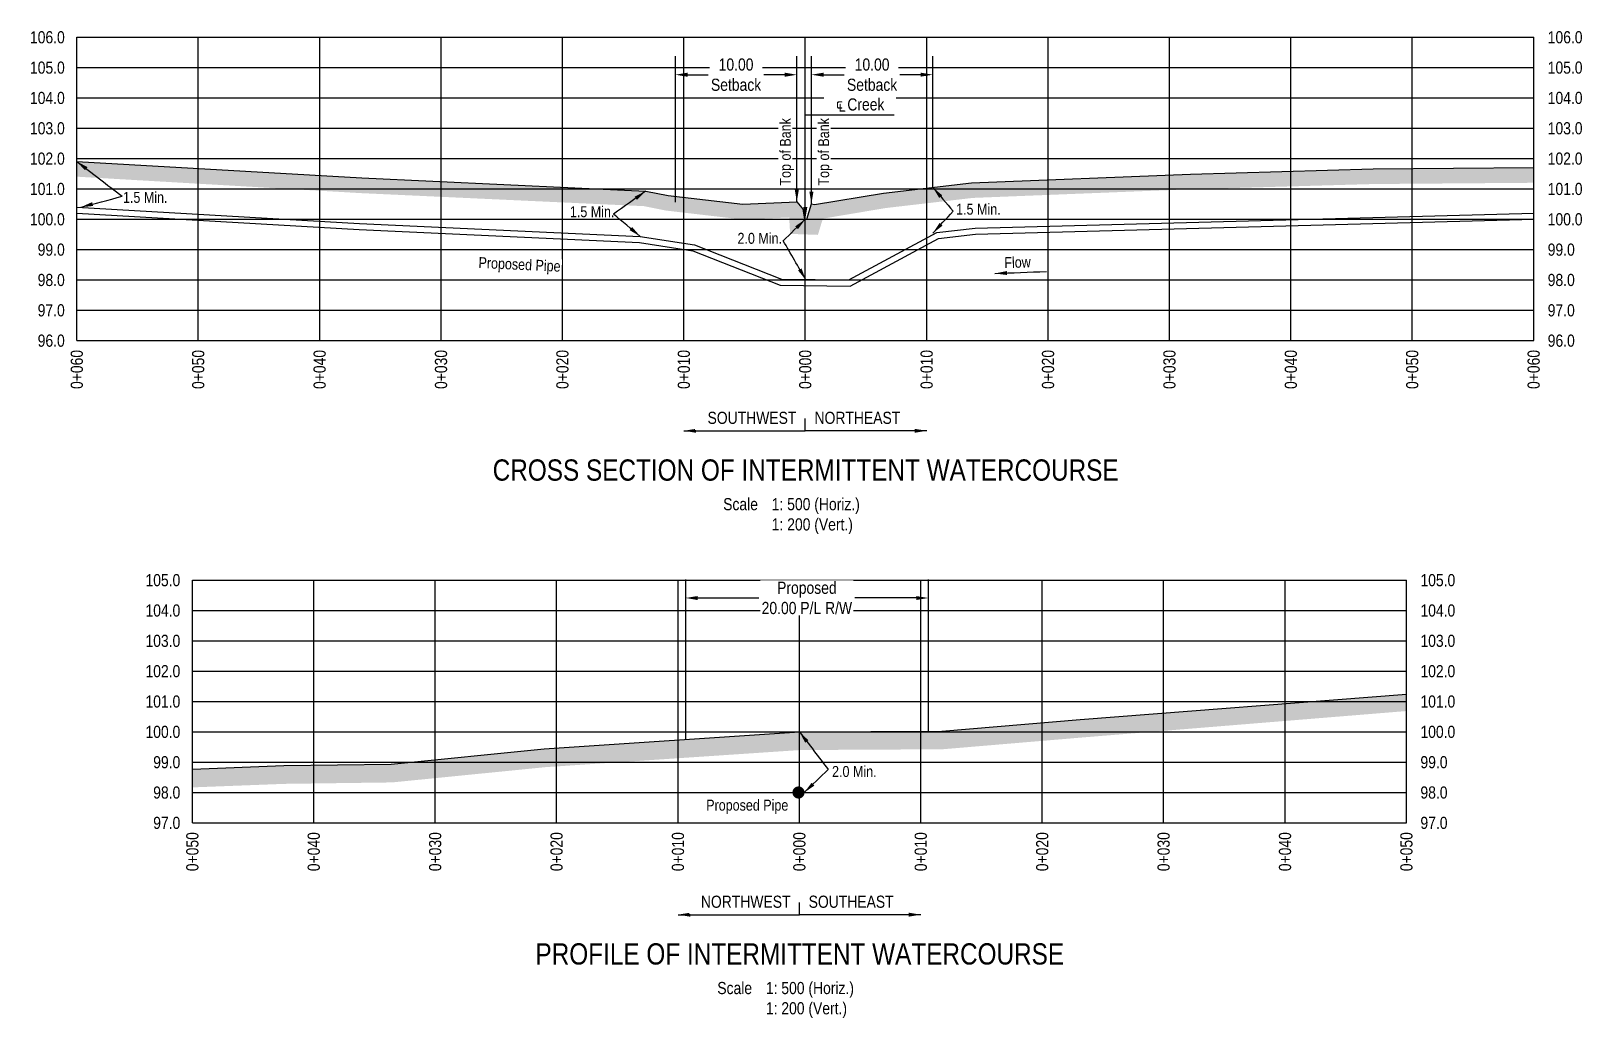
# Model space of a CAD drawing. Extents: x 399452 to 415540, y 6060435 to 6067869.
# Drawn here: x 412640 to 413917, y 6065905 to 6066718 of the extents above; entities that cross this region are included whole.
import ezdxf
from ezdxf.enums import TextEntityAlignment as Align

# ---------------------------------------------------------------- set-up
doc = ezdxf.new("R2010")
doc.units = 0
doc.header["$LTSCALE"] = 5
doc.header["$PDSIZE"] = 0.5
doc.linetypes.add('foc-TOPO', pattern=[1, 0.2, -0.8])
doc.layers.get('Defpoints').update_dxf_attribs({"color": 9})
for name, color, linetype in [('CG-NOTES', 7, 'Continuous'), ('DETAIL-T', 7, 'Continuous'), ('L-BD', 7, 'Continuous'), ('L-DETAIL-T', 3, 'Continuous'), ('L-MON', 1, 'Continuous'), ('P-CROSSINGS-GRID', 8, 'Continuous'), ('P-CROSSINGS-GROUND', 48, 'foc-TOPO'), ('P-CROSSINGS-LINE', 3, 'Continuous'), ('P-PROPOSED', 10, 'Continuous'), ('S-T7', 7, 'Continuous'), ('T-080', 7, 'Continuous')]:
    doc.layers.add(name, color=color, linetype=linetype)
doc.styles.add('140', font='ARIALN.TTF', dxfattribs={"height": 15})
doc.styles.add('80', font='ARIALN.TTF', dxfattribs={"height": 10})
doc.styles.add('80CG', font='ARIALN.TTF', dxfattribs={"height": 10})
doc.styles.add('80L', font='ARIALN.TTF', dxfattribs={"height": 10})
doc.dimstyles.new('Compass 5 000', dxfattribs={"dimscale": 5, "dimtxt": 9, "dimasz": 2, "dimexe": 0.2, "dimexo": 0.0625, "dimgap": 0.5, "dimtad": 0, "dimtih": 1, "dimtoh": 1, "dimzin": 0, "dimdsep": 46, "dimtxsty": '80CG', "dimcen": 0.1, "dimse1": 1, "dimse2": 1, "dimclrd": 256, "dimclrt": 256, "dimaunit": 1, "dimadec": 4, "dimazin": 0, "dimtfac": 0.06, "dimtofl": 0, "dimtmove": 0, "dimatfit": 1, "dimfxl": 0.2, "dimtolj": 1, "dimtzin": 0, "dimlwd": -1, "dimarcsym": 0})

msp = doc.modelspace()

# ---------------------------------------------------------------- texts
at = {"style": '80'}
for s, p in [('0+060', (412677.777, 6066455.503)), ('0+050', (412777.736, 6066455.503)), ('0+040', (412877.695, 6066455.503)), ('0+030', (412977.654, 6066455.503)), ('0+020', (413077.613, 6066455.503)), ('0+010', (413177.572, 6066455.503)), ('0+000', (413277.531, 6066455.503)), ('0+010', (413377.49, 6066455.503)), ('0+020', (413477.448, 6066455.503)), ('0+030', (413577.407, 6066455.503)), ('0+040', (413677.366, 6066455.503)), ('0+050', (413777.325, 6066455.503)), ('0+060', (413877.284, 6066455.503)), ('0+050', (412772.901, 6066058.304)), ('0+040', (412872.859, 6066058.304)), ('0+030', (412972.818, 6066058.304)), ('0+020', (413072.777, 6066058.304)), ('0+010', (413172.736, 6066058.304)), ('0+000', (413272.695, 6066058.304)), ('0+010', (413372.654, 6066058.304)), ('0+020', (413472.657, 6066058.304)), ('0+030', (413572.616, 6066058.304)), ('0+040', (413672.575, 6066058.304)), ('0+050', (413772.534, 6066058.304))]:
    msp.add_text(s, height=9.9959, rotation=90, dxfattribs=at).set_placement(p, align=Align.MIDDLE_RIGHT)
at = {"char_height": 8.9963, "attachment_point": 1, "style": '80L'}
for s, insert in [('1.5 Min.', (412715.797, 6066585.673)), ('1.5 Min.', (413401.792, 6066575.941)), ('1.5 Min.', (413083.777, 6066573.861)), ('2.0 Min.', (413221.768, 6066551.933)), ('2.0 Min.', (413299.647, 6066112.795))]:
    msp.add_mtext_dynamic_manual_height_columns(s, width=35.87266, gutter_width=44.982, heights=[0], dxfattribs=dict(at, insert=insert))
at = {"layer": 'DETAIL-T', "char_height": 9.99589, "attachment_point": 1, "style": '80L'}
for insert in [(413209.99, 6066333.467), (413205.154, 6065934.898)]:
    msp.add_mtext_dynamic_manual_height_columns('Scale^I1: 500 (Horiz.)\\P^I1: 200 (Vert.)', width=217.01587, gutter_width=44.982, heights=[0], dxfattribs=dict(at, insert=insert))
at = {"layer": 'L-DETAIL-T', "char_height": 17.49281, "attachment_point": 2, "rotation": 0, "style": '140'}
for s, insert, width in [('CROSS SECTION OF INTERMITTENT WATERCOURSE', (413277.898, 6066365.328), 514.51836), ('PROFILE OF INTERMITTENT WATERCOURSE', (413273.063, 6065966.759), 434.38078)]:
    msp.add_mtext(s, dxfattribs=dict(at, insert=insert, width=width))
at = {"layer": 'S-T7', "style": '80'}
for s, p in [('106.0', (412667.868, 6066713.065)), ('105.0', (412667.868, 6066688.075)), ('104.0', (412667.868, 6066663.086)), ('103.0', (412667.868, 6066638.096)), ('102.0', (412667.868, 6066613.106)), ('101.0', (412667.868, 6066588.116)), ('100.0', (412667.868, 6066563.127)), ('99.0', (412667.868, 6066538.137)), ('98.0', (412667.868, 6066513.147)), ('97.0', (412667.868, 6066488.157)), ('96.0', (412667.868, 6066463.168)), ('105.0', (412762.992, 6066265.887)), ('104.0', (412762.992, 6066240.897)), ('103.0', (412762.992, 6066215.908)), ('102.0', (412762.992, 6066190.918)), ('101.0', (412762.992, 6066165.928)), ('100.0', (412762.992, 6066140.938)), ('99.0', (412762.992, 6066115.949)), ('98.0', (412762.992, 6066090.959)), ('97.0', (412762.992, 6066065.969))]:
    msp.add_text(s, height=9.9959, dxfattribs=at).set_placement(p, align=Align.MIDDLE_RIGHT)
for s, p in [('106.0', (413888.897, 6066713.065)), ('105.0', (413888.897, 6066688.075)), ('104.0', (413888.897, 6066663.086)), ('103.0', (413888.897, 6066638.096)), ('102.0', (413888.897, 6066613.106)), ('101.0', (413888.897, 6066588.116)), ('100.0', (413888.897, 6066563.127)), ('99.0', (413888.897, 6066538.137)), ('98.0', (413888.897, 6066513.147)), ('97.0', (413888.897, 6066488.157)), ('96.0', (413888.897, 6066463.168)), ('105.0', (413784.102, 6066265.887)), ('104.0', (413784.102, 6066240.897)), ('103.0', (413784.102, 6066215.908)), ('102.0', (413784.102, 6066190.918)), ('101.0', (413784.102, 6066165.928)), ('100.0', (413784.102, 6066140.938)), ('99.0', (413784.102, 6066115.949)), ('98.0', (413784.102, 6066090.959)), ('97.0', (413784.102, 6066065.969))]:
    msp.add_text(s, height=9.9959, dxfattribs=at).set_placement(p, align=Align.MIDDLE_LEFT)

# ---------------------------------------------------------------- blocks, each defined once
blk = doc.blocks.new('*D185')
at = {"transparency": 16777216}
for p, q in [((413180.7, 6066682.2), (413197.7, 6066682.2)), ((413260.6, 6066682.2), (413243.5, 6066682.2))]:
    blk.add_line(p, q, dxfattribs=at)
for points in [[(413180.7, 6066683.9), (413180.7, 6066680.5), (413170.7, 6066682.2)], [(413260.6, 6066683.9), (413260.6, 6066680.5), (413270.6, 6066682.2)]]:
    blk.add_solid(points, dxfattribs=at)
at = {"layer": 'Defpoints', "color": 0, "transparency": 16777216}
for p in [(413170.7, 6066682.2), (413170.7, 6066663.7), (413270.6, 6066663.7)]:
    blk.add_point(p, dxfattribs=at)
at = {"transparency": 16777216, "insert": (413220.6, 6066682.2), "char_height": 10, "attachment_point": 5, "style": '80CG', "bg_fill": 3, "box_fill_scale": 1.1, "bg_fill_color": 256, "bg_fill_true_color": 13158600, "bg_fill_transparency": 0}
blk.add_mtext('\\A1;10.00\\PSetback', dxfattribs=at)
blk = doc.blocks.new('*D186')
at = {"transparency": 16777216}
for p, q in [((413292.6, 6066682.2), (413309.7, 6066682.2)), ((413372.6, 6066682.2), (413355.5, 6066682.2))]:
    blk.add_line(p, q, dxfattribs=at)
for points in [[(413292.6, 6066683.9), (413292.6, 6066680.6), (413282.6, 6066682.2)], [(413372.6, 6066683.9), (413372.6, 6066680.6), (413382.6, 6066682.2)]]:
    blk.add_solid(points, dxfattribs=at)
at = {"layer": 'Defpoints', "color": 0, "transparency": 16777216}
for p in [(413282.6, 6066682.2), (413282.6, 6066663.7), (413382.6, 6066663.7)]:
    blk.add_point(p, dxfattribs=at)
at = {"transparency": 16777216, "insert": (413332.6, 6066682.2), "char_height": 10, "attachment_point": 5, "style": '80CG', "bg_fill": 3, "box_fill_scale": 1.1, "bg_fill_color": 256, "bg_fill_true_color": 13158600, "bg_fill_transparency": 0}
blk.add_mtext('\\A1;10.00\\PSetback', dxfattribs=at)
blk = doc.blocks.new('*D187')
at = {"transparency": 16777216}
for p, q in [((413189, 6066251.2), (413239.4, 6066251.2)), ((413368.9, 6066251.2), (413318.5, 6066251.2))]:
    blk.add_line(p, q, dxfattribs=at)
for points in [[(413189, 6066252.8), (413189, 6066249.5), (413179, 6066251.2)], [(413368.9, 6066252.8), (413368.9, 6066249.5), (413378.9, 6066251.2)]]:
    blk.add_solid(points, dxfattribs=at)
at = {"layer": 'Defpoints', "color": 0, "transparency": 16777216}
for p in [(413179, 6066249.4), (413378.9, 6066251.2), (413378.9, 6066249.4)]:
    blk.add_point(p, dxfattribs=at)
at = {"transparency": 16777216, "insert": (413278.9, 6066251.2), "char_height": 10, "attachment_point": 5, "style": '80CG', "bg_fill": 3, "box_fill_scale": 1.1, "bg_fill_color": 256, "bg_fill_true_color": 13158600, "bg_fill_transparency": 0}
blk.add_mtext('\\A1;Proposed\\P20.00 P/L R/W', dxfattribs=at)
blk = doc.blocks.new('PLIA')
at = {"color": 255, "const_width": 1}
blk.add_lwpolyline([(-0.5, 0, 1), (0.5, 0, 1)], format="xyb", close=True, dxfattribs=at)
blk = doc.blocks.new('PLIAA')
blk.add_blockref('PLIA', (0, 0))
blk = doc.blocks.new('PLIB')
at = {"color": 1}
blk.add_circle((0, 0), 0.8, dxfattribs=at)
blk = doc.blocks.new('PLIBB')
blk.add_blockref('PLIB', (0, 0))
blk = doc.blocks.new('PLICC')
for name in ['PLIAA', 'PLIBB']:
    blk.add_blockref(name, (0, 0))
blk = doc.blocks.new('PLI')
blk.add_blockref('PLICC', (0, 0))

# ---------------------------------------------------------------- hatches: boundary and pattern name
at = {"layer": 'P-CROSSINGS-GROUND'}
h = msp.add_hatch(dxfattribs=at)
h.set_pattern_fill('EARTH', color=256, scale=2.4989725, angle=45)
h.paths.add_polyline_path([(412677.864, 6066598.22), (412911.715, 6066584.671), (413144.743, 6066573.931), (413162.691, 6066570.341), (413225.609, 6066562.989), (413264.325, 6066564.62), (413265.116, 6066551.086), (413288.012, 6066550.307), (413292.045, 6066563.663), (413343.657, 6066572.37), (413415.557, 6066580.731), (413595.318, 6066587.887), (413745.274, 6066592.158), (413877.371, 6066593.193), (413877.371, 6066605.693), (413745.047, 6066604.657), (413594.891, 6066600.38), (413414.585, 6066593.202), (413341.894, 6066584.749), (413285.259, 6066575.195), (413282.636, 6066575.745), (413278.826, 6066563.127), (413276.929, 6066563.191), (413276.436, 6066571.628), (413274.747, 6066572.594), (413270.609, 6066577.396), (413226.074, 6066575.52), (413164.645, 6066582.698), (413146.265, 6066586.374), (412912.365, 6066597.154), (412677.864, 6066610.741)])
h = msp.add_hatch(dxfattribs=at)
h.set_pattern_fill('EARTH', color=256, scale=2.498972, angle=45)
h.set_pattern_definition([(45, (-874.435, 3795.013), (0, 22.44141309), [15.868475375, -15.868475375]), (45, (-878.643, 3799.22), (0, 22.44141309), [15.868475375, -15.868475375]), (45, (-882.85, 3803.428), (0, 22.44141309), [15.868475375, -15.868475375]), (135, (-882.85, 3806.233), (-22.44141309, 0), [15.868475375, -15.868475375]), (135, (-878.643, 3810.441), (-22.44141309, 0), [15.868475375, -15.868475375]), (135, (-874.435, 3814.649), (-22.44141309, 0), [15.868475375, -15.868475375])])
h.paths.add_polyline_path([(412772.988, 6066110.178), (412772.988, 6066095.173), (412848.61, 6066098.087), (412937.403, 6066099.269), (413063.964, 6066111.864), (413273.326, 6066125.947), (413390.596, 6066126.573), (413505.152, 6066136.247), (413772.577, 6066158.063), (413772.577, 6066171.86), (413503.946, 6066151.193), (413389.924, 6066141.564), (413272.782, 6066140.938), (413062.718, 6066126.808), (412936.559, 6066114.252), (412848.222, 6066113.077)])

# ---------------------------------------------------------------- linework, layer by layer
for p, q in [((413170.65, 6066577.236), (413170.65, 6066697.427)), ((413270.609, 6066612.096), (413270.609, 6066697.427)), ((413282.636, 6066581.877), (413282.636, 6066697.454)), ((413382.595, 6066589.482), (413382.595, 6066697.454)), ((413178.988, 6066266.388), (413178.988, 6066134.629)), ((413378.905, 6066266.388), (413378.905, 6066141.505))]:
    msp.add_line(p, q)
at = {"layer": 'CG-NOTES'}
for p, q in [((413277.618, 6066388.904), (413277.618, 6066398.9)), ((413272.782, 6065990.335), (413272.782, 6066000.331))]:
    msp.add_line(p, q, dxfattribs=at)
at = {"layer": 'P-CROSSINGS-GRID', "color": 8}
for p, q in [((412677.864, 6066713.065), (413877.371, 6066713.065)), ((412677.864, 6066463.168), (412677.864, 6066713.065)), ((412777.823, 6066463.168), (412777.823, 6066713.065)), ((412877.782, 6066463.168), (412877.782, 6066713.065)), ((412977.741, 6066463.168), (412977.741, 6066713.065)), ((413077.7, 6066463.168), (413077.7, 6066713.065)), ((413177.659, 6066463.168), (413177.659, 6066713.065)), ((413277.618, 6066463.168), (413277.618, 6066713.065)), ((413377.577, 6066463.168), (413377.577, 6066713.065)), ((413477.535, 6066463.168), (413477.535, 6066713.065)), ((413577.494, 6066463.168), (413577.494, 6066713.065)), ((413677.453, 6066463.168), (413677.453, 6066713.065)), ((413777.412, 6066463.168), (413777.412, 6066713.065)), ((413877.371, 6066463.168), (413877.371, 6066713.065)), ((412677.864, 6066688.075), (413877.371, 6066688.075)), ((412677.864, 6066663.086), (413877.371, 6066663.086)), ((412677.864, 6066638.096), (413877.371, 6066638.096)), ((412677.864, 6066613.106), (413877.371, 6066613.106)), ((412677.864, 6066588.116), (413877.371, 6066588.116)), ((412677.864, 6066563.127), (413877.371, 6066563.127)), ((412677.864, 6066538.137), (413877.371, 6066538.137)), ((412677.864, 6066513.147), (413877.371, 6066513.147)), ((412677.864, 6066488.157), (413877.371, 6066488.157)), ((412677.864, 6066463.168), (413877.371, 6066463.168)), ((412772.988, 6066265.887), (413772.577, 6066265.887)), ((412772.988, 6066065.969), (412772.988, 6066265.887)), ((412872.946, 6066065.969), (412872.946, 6066265.887)), ((412972.905, 6066065.969), (412972.905, 6066265.887)), ((413072.864, 6066065.969), (413072.864, 6066265.887)), ((413172.823, 6066065.969), (413172.823, 6066265.887)), ((413272.782, 6066065.969), (413272.782, 6066265.887)), ((413372.741, 6066065.969), (413372.741, 6066265.887)), ((413472.7, 6066065.969), (413472.7, 6066265.887)), ((413572.659, 6066065.969), (413572.659, 6066265.887)), ((413672.618, 6066065.969), (413672.618, 6066265.887)), ((413772.577, 6066065.969), (413772.577, 6066265.887)), ((412772.988, 6066240.897), (413772.577, 6066240.897)), ((412772.988, 6066215.908), (413772.577, 6066215.908)), ((412772.988, 6066190.918), (413772.577, 6066190.918)), ((412772.988, 6066165.928), (413772.577, 6066165.928)), ((412772.988, 6066140.938), (413772.577, 6066140.938)), ((412772.988, 6066115.949), (413772.577, 6066115.949)), ((412772.988, 6066090.959), (413772.577, 6066090.959)), ((412772.988, 6066065.969), (413772.577, 6066065.969))]:
    msp.add_line(p, q, dxfattribs=at)
at = {"layer": 'P-CROSSINGS-LINE', "color": 3, "flags": 128}
for points in [[(412677.864, 6066610.741), (412912.365, 6066597.154), (413146.265, 6066586.374), (413164.645, 6066582.698), (413226.074, 6066575.52), (413270.609, 6066577.396), (413274.747, 6066572.594), (413275.559, 6066571.628), (413276.929, 6066563.191), (413278.826, 6066563.127), (413282.636, 6066575.745), (413285.259, 6066575.195), (413341.894, 6066584.749), (413414.585, 6066593.202), (413594.891, 6066600.38), (413745.047, 6066604.657), (413877.371, 6066605.693)], [(412772.988, 6066110.178), (412848.222, 6066113.077), (412936.559, 6066114.252), (413062.718, 6066126.808), (413272.782, 6066140.938), (413389.924, 6066141.564), (413503.946, 6066151.193), (413772.577, 6066171.86)]]:
    msp.add_lwpolyline(points, dxfattribs=at)
at = {"layer": 'P-PROPOSED', "flags": 128}
for points in [[(412677.864, 6066573.178), (412910.417, 6066559.704), (413141.698, 6066549.045), (413186.283, 6066541.978), (413257.922, 6066513.809), (413313.32, 6066513.147), (413385.883, 6066552.112), (413417.501, 6066555.789), (413877.665, 6066568.194)], [(412677.864, 6066568.17), (412910.157, 6066554.711), (413141.19, 6066544.063), (413184.97, 6066537.124), (413256.952, 6066508.82), (413314.545, 6066508.132), (413387.403, 6066547.255), (413417.858, 6066550.796), (413877.799, 6066563.196)]]:
    msp.add_lwpolyline(points, dxfattribs=at)

msp.set_redraw_order([(e.dxf.handle, doc.entitydb.next_handle()) for e in msp.query("TEXT MTEXT ATTDEF DIMENSION ARC_DIMENSION")])  # texts and dimensions are drawn at this point

# ---------------------------------------------------------------- leaders
at = {"path_type": 1}
for points in [[(413277.618, 6066563.127), (413277.618, 6066649.286)], [(412677.629, 6066610.859), (412715.194, 6066582.067)], [(413270.609, 6066577.396), (413270.609, 6066612.096)], [(413282.636, 6066575.745), (413282.636, 6066610.445)], [(412681.115, 6066573.11), (412715.194, 6066582.067)], [(413277.618, 6066563.127), (413259.415, 6066545.488)], [(413278.085, 6066513.147), (413259.415, 6066545.488)], [(413433.683, 6066518.472), (413476.072, 6066520.159)], [(413272.782, 6066140.938), (413296.459, 6066109.907)], [(413276.78, 6066090.959), (413296.459, 6066109.907)]]:
    msp.add_leader(points, dimstyle='Compass 5 000', override={"dimgap": 0.5, "dimtad": 0}, dxfattribs=at)
for points in [[(413382.621, 6066589.428), (413399.295, 6066569.726)], [(413382.621, 6066551.691), (413399.295, 6066569.726)]]:
    msp.add_leader(points, dimstyle='Compass 5 000', dxfattribs=at)
at = {"layer": 'CG-NOTES', "path_type": 1}
for points in [[(413177.659, 6066388.904), (413277.618, 6066388.904)], [(413377.577, 6066388.904), (413277.618, 6066388.904)], [(413172.823, 6065990.335), (413272.782, 6065990.335)], [(413372.741, 6065990.335), (413272.782, 6065990.335)]]:
    msp.add_leader(points, dimstyle='Compass 5 000', override={"dimgap": 0.5, "dimtad": 0}, dxfattribs=at)
at = {"layer": 'T-080', "color": 4, "path_type": 1}
for points in [[(413146.143, 6066586.26), (413119.73, 6066567.333)], [(413141.698, 6066549.045), (413119.73, 6066567.333)]]:
    msp.add_leader(points, dimstyle='Compass 5 000', override={"dimgap": 0.5, "dimtad": 0}, dxfattribs=at)

# ---------------------------------------------------------------- next in the draw order: texts
at = {"char_height": 8.9963, "style": '80L', "bg_fill": 3, "box_fill_scale": 1.15, "bg_fill_color": 256, "bg_fill_transparency": 0}
for s, width, insert, attachment_point, rotation in [('Top of Bank', 55.63261, (413256.642, 6066590.877), 1, 90), ('\\pxt9;Proposed Pipe', 67.24925, (413008.776, 6066532.015), 1, 357.361361), ('Flow', 21.75227, (413463.073, 6066532.544), 3, 1.737343)]:
    msp.add_mtext_dynamic_manual_height_columns(s, width=width, gutter_width=44.982, heights=[0], dxfattribs=dict(at, insert=insert, attachment_point=attachment_point, rotation=rotation))
at = {"color": 3, "char_height": 9.9959, "width": 78.39908, "attachment_point": 3, "style": '80', "bg_fill": 2}
for s, insert in [('SOUTHWEST', (413270.253, 6066404.578)), ('NORTHWEST', (413265.417, 6066006.01))]:
    msp.add_mtext(s, dxfattribs=dict(at, insert=insert))
at = {"insert": (413196.018, 6066085.045), "char_height": 8.9963, "attachment_point": 1, "style": '80L', "bg_fill": 3, "box_fill_scale": 1.15, "bg_fill_color": 256, "bg_fill_transparency": 0}
msp.add_mtext_dynamic_manual_height_columns('\\pxt9;Proposed Pipe', width=67.24925, gutter_width=44.982, heights=[0], dxfattribs=at)
at = {"layer": 'L-BD', "insert": (413298.133, 6066662.737), "char_height": 9.99589, "width": 49.14496, "attachment_point": 1, "style": '80', "bg_fill": 2}
msp.add_mtext('\\pxqc;{\\fISOCPEUR|b0|i0|c0|p34;℄} Creek', dxfattribs=at)

# ---------------------------------------------------------------- next in the draw order: dimensions: what is measured, and where the dimension line sits
for p1, p2, distance, text, picture, middle in [((413270.609, 6066663.703), (413170.65, 6066663.703), -18.488, '10.00\\PSetback', '*D185', (413220.63, 6066682.191)), ((413178.988, 6066249.368), (413378.905, 6066249.368), 1.783, 'Proposed\\P20.00 P/L R/W', '*D187', (413278.946, 6066251.152))]:
    dim = msp.add_aligned_dim(p1=p1, p2=p2, distance=distance, text=text, dimstyle='Compass 5 000', override={"dimtfill": 1})
    dim.commit()
    dim.dimension.update_dxf_attribs({"geometry": picture, "text_midpoint": middle})

# ---------------------------------------------------------------- next in the draw order: linework, layer by layer
msp.add_line((413277.618, 6066649.286), (413350.875, 6066649.286))

# ---------------------------------------------------------------- next in the draw order: block references
at = {"layer": 'L-MON', "color": 4, "xscale": 4.997944999999984, "yscale": 4.997944999999984, "zscale": 4.997944999999984}
msp.add_blockref('PLI', (413272.01, 6066090.959), dxfattribs=at)

# ---------------------------------------------------------------- next in the draw order: texts
at = {"color": 3, "char_height": 9.9959, "width": 71.76694, "attachment_point": 1, "style": '80', "bg_fill": 2}
for s, insert in [('NORTHEAST', (413285.205, 6066404.578)), ('SOUTHEAST', (413280.369, 6066006.01))]:
    msp.add_mtext(s, dxfattribs=dict(at, insert=insert))

# ---------------------------------------------------------------- next in the draw order: dimensions: what is measured, and where the dimension line sits
dim = msp.add_aligned_dim(p1=(413382.595, 6066663.729), p2=(413282.636, 6066663.729), distance=-18.488, text='10.00\\PSetback', dimstyle='Compass 5 000', override={"dimtfill": 1})
dim.commit()
dim.dimension.update_dxf_attribs({"geometry": '*D186', "text_midpoint": (413332.616, 6066682.217)})

# ---------------------------------------------------------------- next in the draw order: texts
at = {"insert": (413288.203, 6066590.903), "char_height": 8.9963, "attachment_point": 1, "rotation": 90, "style": '80L', "bg_fill": 3, "box_fill_scale": 1.15, "bg_fill_color": 256, "bg_fill_transparency": 0}
msp.add_mtext_dynamic_manual_height_columns('Top of Bank', width=55.63261, gutter_width=44.982, heights=[0], dxfattribs=at)

doc.saveas('drawing.dxf')
